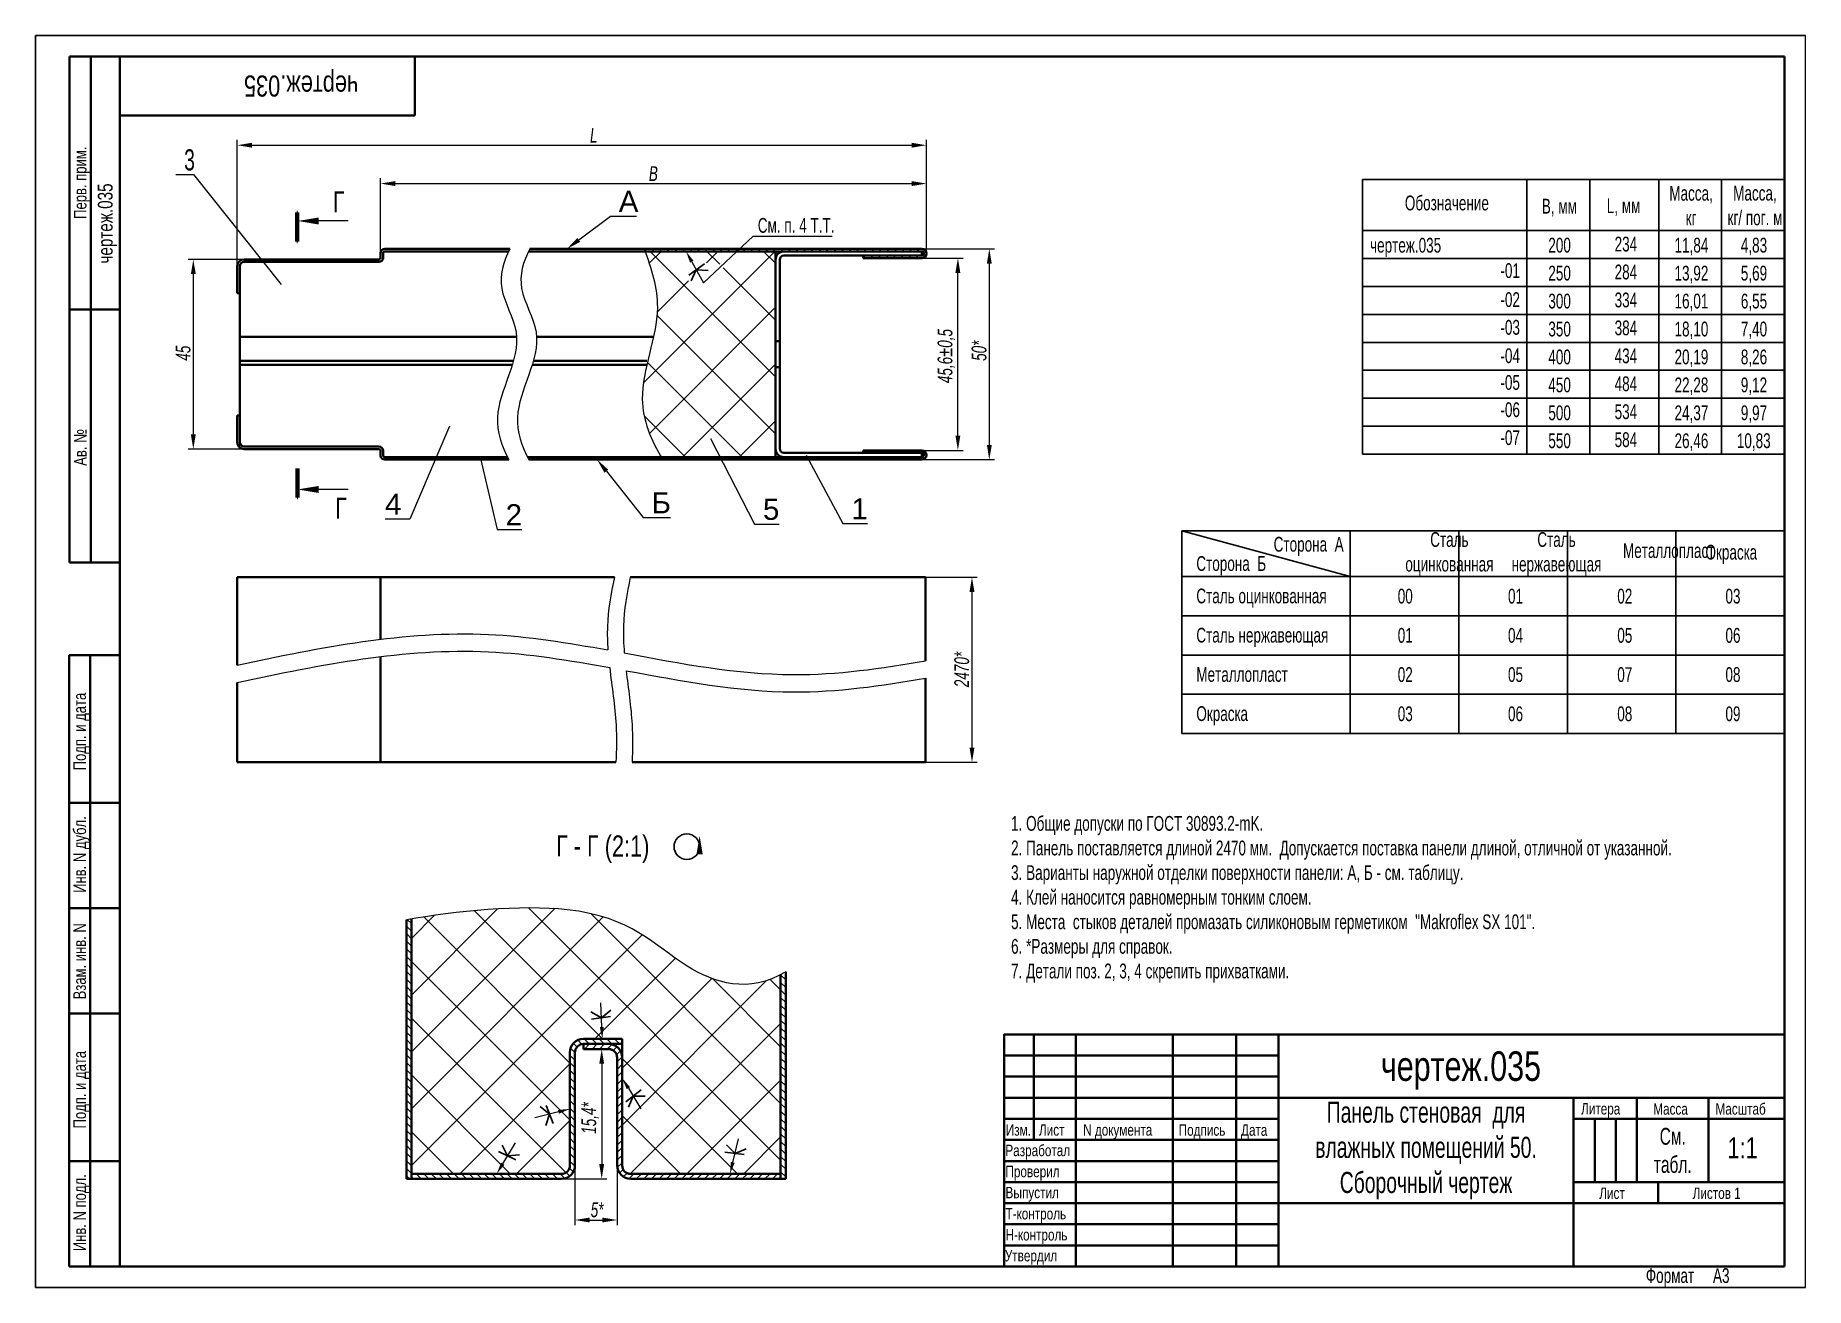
# Model space of a CAD drawing. Header units: millimetres. Extents: x 6259 to 6679, y -9171 to -8874.
import ezdxf
from ezdxf import colors
from ezdxf.entities.mleader import LeaderData, LeaderLine
from ezdxf.math import Vec2, Vec3

# ---------------------------------------------------------------- set-up
doc = ezdxf.new("R2010")
doc.units = ezdxf.units.MM
for name, color, linetype, lineweight in [('Layer_02', 7, 'Continuous', 15), ('Layer_03', 251, 'Continuous', 40), ('Layer_05', 250, 'Continuous', 40), ('Layer_08', 6, 'Continuous', 13), ('Layer_09', 7, 'Continuous', 30), ('Layer_11', 1, 'Continuous', 9), ('Layer_12', 6, 'Continuous', 15)]:
    doc.layers.add(name, color=color, linetype=linetype, lineweight=lineweight)
doc.styles.get("Standard").update_dxf_attribs({"font": 'arial.ttf'})
doc.styles.add('Style_01', font='ARIALN.TTF', dxfattribs={"width": 0.8, "height": 3.5})
doc.styles.add('Style_03', font='ARIALNI.TTF', dxfattribs={"width": 0.8})
doc.dimstyles.new('DimStyle_01', dxfattribs={"dimscale": 0, "dimtxt": 3.5, "dimasz": 3.5, "dimexe": 1.25, "dimexo": 0.02, "dimtad": 1, "dimdec": 1, "dimtxsty": 'Style_03', "dimcen": 0, "dimazin": 3, "dimtfac": 1, "dimtdec": 1, "dimtmove": 0, "dimatfit": 3, "dimlwd": 18, "dimlwe": 18, "dimarcsym": 1})

msp = doc.modelspace()

# ---------------------------------------------------------------- texts
at = {"lineweight": 40, "style": 'Style_01', "width": 0.9}
for s, p in [('Г', (6329.68, -8916.31)), ('Г - Г (2:1)', (6382.64, -9069.09))]:
    msp.add_text(s, height=5, dxfattribs=at).set_placement(p)
at = {"color": 0, "lineweight": 25, "attachment_point": 1, "style": 'Style_01'}
for s, insert, char_height in [('3', (6294.37, -8901.36), 5), ('Обозначение', (6584, -8912.33), 3.5), ('чертеж.035 ', (6575.74, -8922.35), 3.5), ('200', (6618.04, -8922.34), 3.5), ('234', (6633.77, -8922.08), 3.5), ('11,84', (6647.98, -8922.34), 3.5), ('4,83', (6663.71, -8922.34), 3.5), ('-01', (6606.67, -8928.37), 3.5), ('250', (6618.04, -8928.97), 3.5), ('284', (6633.77, -8928.7), 3.5), ('13,92', (6647.98, -8928.97), 3.5), ('5,69', (6663.71, -8928.97), 3.5), ('-02', (6606.67, -8935.25), 3.5), ('300', (6618.04, -8935.6), 3.5), ('334', (6633.77, -8935.33), 3.5), ('16,01', (6647.98, -8935.6), 3.5), ('6,55', (6663.71, -8935.6), 3.5), ('-03', (6606.67, -8941.83), 3.5), ('350', (6618.04, -8942.23), 3.5), ('384', (6633.77, -8941.96), 3.5), ('18,10', (6647.98, -8942.23), 3.5), ('7,40', (6663.71, -8942.23), 3.5), ('-04', (6606.67, -8948.57), 3.5), ('400', (6618.04, -8948.85), 3.5), ('434', (6633.77, -8948.59), 3.5), ('20,19', (6647.98, -8948.85), 3.5), ('8,26', (6663.71, -8948.85), 3.5), ('-05', (6606.67, -8954.91), 3.5), ('450', (6618.04, -8955.48), 3.5), ('484', (6633.77, -8955.21), 3.5), ('22,28', (6647.98, -8955.48), 3.5), ('9,12', (6663.71, -8955.48), 3.5), ('-06', (6606.67, -8961.37), 3.5), ('500', (6618.04, -8962.11), 3.5), ('534', (6633.77, -8961.84), 3.5), ('24,37', (6647.98, -8962.11), 3.5), ('9,97', (6663.71, -8962.11), 3.5), ('-07', (6606.67, -8967.99), 3.5), ('550', (6618.04, -8968.73), 3.5), ('584', (6633.77, -8968.47), 3.5), ('26,46', (6647.98, -8968.73), 3.5), ('10,83', (6662.76, -8968.72), 3.5), ('\\pxqc;Сталь\\Pоцинкованная', (6584.11, -8992.15), 3.5), ('\\pxqc;Сталь\\Pнержавеющая', (6609.32, -8992.15), 3.5), ('Сторона  А', (6552.87, -8993.28), 3.5), ('\\pxqc;Металлопласт', (6635.75, -8994.78), 3.5), ('Окраска', (6655.32, -8995.16), 3.5), ('Сторона  Б', (6534.52, -8997.85), 3.5), ('Сталь оцинкованная', (6534.52, -9005.54), 3.5), ('00', (6582.31, -9005.59), 3.5), ('01', (6608.47, -9005.59), 3.5), ('02', (6634.4, -9005.59), 3.5), ('03', (6660.06, -9005.59), 3.5), ('Сталь нержавеющая', (6534.52, -9014.84), 3.5), ('01', (6582.31, -9014.89), 3.5), ('04', (6608.47, -9014.89), 3.5), ('05', (6634.4, -9014.89), 3.5), ('06', (6660.06, -9014.89), 3.5), ('Металлопласт', (6534.52, -9024.15), 3.5), ('02', (6582.31, -9024.19), 3.5), ('05', (6608.47, -9024.19), 3.5), ('07', (6634.4, -9024.19), 3.5), ('08', (6660.06, -9024.19), 3.5), ('Окраска', (6534.52, -9033.45), 3.5), ('03', (6582.31, -9033.49), 3.5), ('06', (6608.47, -9033.49), 3.5), ('08', (6634.4, -9033.49), 3.5), ('09', (6660.06, -9033.49), 3.5)]:
    msp.add_mtext(s, dxfattribs=dict(at, insert=insert, char_height=char_height))
at = {"color": 3, "lineweight": 40, "insert": (6430.47, -8917.65), "char_height": 3.5, "width": 20.613, "attachment_point": 1, "style": 'Style_01'}
msp.add_mtext('{\\C256;См. п. 4 Т.Т.}', dxfattribs=at)
at = {"layer": 'Layer_02', "color": 3, "linetype": 'Continuous', "style": 'Style_01', "width": 0.9}
msp.add_text('чертеж.035', height=5, rotation=180, dxfattribs=at).set_placement((6335.69, -8883.84))
at = {"layer": 'Layer_02', "linetype": 'Continuous', "lineweight": 25, "style": 'Style_01', "width": 0.9}
for s, p in [('Перв. прим.', (6271.2, -8917.86)), ('Ав. №', (6271.24, -8976.42)), ('Подп. и дата', (6271.07, -9048.66)), ('Инв. N дубл.', (6271.08, -9077.72)), ('Взам. инв. N', (6271.07, -9102.98)), ('Подп. и дата', (6271.08, -9133.6)), ('Инв. N подл.', (6271.08, -9162.71))]:
    msp.add_text(s, height=3, rotation=90, dxfattribs=at).set_placement(p)
at = {"layer": 'Layer_02', "color": 3, "linetype": 'Continuous', "lineweight": 25, "style": 'Style_01', "width": 0.9}
msp.add_text('чертеж.035', height=3.5, rotation=90, dxfattribs=at).set_placement((6277.39, -8928.44))
at = {"layer": 'Layer_02', "style": 'Style_01', "width": 0.9}
msp.add_text('Г', height=5, dxfattribs=at).set_placement((6330.24, -8988.98))
at = {"layer": 'Layer_02', "color": 3, "linetype": 'Continuous', "style": 'Style_01', "width": 0.9}
msp.add_text('чертеж.035', height=7, dxfattribs=at).set_placement((6578.32, -9122.31))
at = {"layer": 'Layer_02', "linetype": 'Continuous', "style": 'Style_01', "width": 0.9}
for s, height, p in [('Литера', 2.7, (6625.81, -9130.28)), ('Масса', 2.7, (6642.94, -9130.31)), ('Масштаб', 2.7, (6657.71, -9130.31)), ('Изм.', 2.7, (6489.31, -9135.31)), ('Лист', 2.7, (6497.19, -9135.3)), ('N документа', 2.7, (6507.68, -9135.3)), ('Подпись', 2.7, (6530.33, -9135.32)), ('Дата', 2.7, (6545.13, -9135.33)), ('Разработал', 2.7, (6489.22, -9140.16)), ('1:1', 5, (6660.54, -9140.7)), ('Проверил', 2.7, (6489.23, -9145.16)), ('Выпустил', 2.7, (6489.24, -9150.15)), ('Лист ', 2.7, (6630.13, -9150.3)), ('Листов 1', 2.7, (6652.29, -9150.3)), ('Т-контроль', 2.7, (6489.26, -9155.17)), ('Н-контроль', 2.7, (6489.26, -9160.17)), ('Утвердил', 2.7, (6489.09, -9165.12))]:
    msp.add_text(s, height=height, dxfattribs=at).set_placement(p)
at = {"layer": 'Layer_02', "char_height": 3.5, "attachment_point": 5, "style": 'Style_01'}
for s, insert, width in [('\\pxqc;Масса,\\Pкг', (6651.91, -8914.7), 8.7837), ('\\pxqc;Масса, кг/ пог. м', (6667.06, -8914.7), 13.236), ('В, мм', (6620.66, -8915.17), 9.6623), ('L, мм', (6635.89, -8915.07), 9.245)]:
    msp.add_mtext(s, dxfattribs=dict(at, insert=insert, width=width))
at = {"layer": 'Layer_02', "insert": (6490.57, -9099.05), "char_height": 3.5, "attachment_point": 7, "style": 'Style_01'}
msp.add_mtext_dynamic_manual_height_columns('1. Общие допуски по ГОСТ 30893.2-mK.\\P\\pxb0.25,ql;2. Панель поставляется длиной 2470 мм.  Допускается поставка панели длиной, отличной от указанной.\\P\\pq*;3. Варианты наружной отделки поверхности панели: А, Б - см. таблицу.\\P4. Клей наносится равномерным тонким слоем.\\P5. Места  стыков деталей промазать силиконовым герметиком  "Makroflex SX 101". \\P6. *Размеры для справок.\\P7. Детали поз. 2, 3, 4 скрепить прихватками.', width=162.2334, gutter_width=70, heights=[45.7], dxfattribs=at)
at = {"layer": 'Layer_02', "color": 3, "linetype": 'Continuous', "insert": (6589.02, -9138.82), "char_height": 5, "width": 53.7158, "attachment_point": 5, "style": 'Style_01'}
msp.add_mtext('\\pxqc;Панель стеновая  для влажных помещений 50.\\PСборочный чертеж', dxfattribs=at)
at = {"layer": 'Layer_03', "color": 0, "lineweight": 25, "insert": (6647.56, -9138.82), "char_height": 4, "width": 9.2443, "attachment_point": 5, "style": 'Style_01'}
msp.add_mtext('См. табл.', dxfattribs=at)
at = {"layer": 'Layer_05', "color": 3, "linetype": 'Continuous', "insert": (6641.18, -9166.74), "char_height": 3.5, "width": 32.9515, "attachment_point": 1, "style": 'Style_01'}
msp.add_mtext('Формат     А3', dxfattribs=at)

# ---------------------------------------------------------------- blocks, each defined once
blk = doc.blocks.new('*D17603')
at = {"color": 0, "lineweight": 18}
for p, q in [((6469.4, -8927.16), (6479.2, -8927.16)), ((6477.95, -8969.26), (6477.95, -8930.66)), ((6469.4, -8972.76), (6479.2, -8972.76))]:
    blk.add_line(p, q, dxfattribs=at)
for points in [[(6477.36, -8930.66), (6478.53, -8930.66), (6477.95, -8927.16)], [(6477.36, -8969.26), (6478.53, -8969.26), (6477.95, -8972.76)]]:
    blk.add_solid(points, dxfattribs=at)
at = {"layer": 'Defpoints', "color": 0, "lineweight": 18}
for p in [(6469.38, -8927.16), (6477.95, -8927.16), (6469.38, -8972.76)]:
    blk.add_point(p, dxfattribs=at)
at = {"color": 0, "lineweight": 18, "insert": (6475.21, -8950.4), "char_height": 3.5, "attachment_point": 5, "rotation": 90, "style": 'Style_03'}
blk.add_mtext('45,6±0,5', dxfattribs=at)
blk = doc.blocks.new('*D17604')
at = {"color": 0, "lineweight": 18}
for p, q in [((6469.4, -8924.96), (6486.65, -8924.96)), ((6485.4, -8928.46), (6485.4, -8971.46)), ((6469.4, -8974.96), (6486.65, -8974.96))]:
    blk.add_line(p, q, dxfattribs=at)
for points in [[(6484.82, -8928.46), (6485.99, -8928.46), (6485.4, -8924.96)], [(6484.82, -8971.46), (6485.99, -8971.46), (6485.4, -8974.96)]]:
    blk.add_solid(points, dxfattribs=at)
at = {"layer": 'Defpoints', "color": 0, "lineweight": 18}
for p in [(6469.38, -8924.96), (6469.38, -8974.96), (6485.4, -8974.96)]:
    blk.add_point(p, dxfattribs=at)
at = {"color": 0, "lineweight": 18, "insert": (6482.99, -8949.13), "char_height": 3.5, "attachment_point": 5, "rotation": 90, "style": 'Style_03'}
blk.add_mtext('50*', dxfattribs=at)
blk = doc.blocks.new('*D17605')
at = {"color": 0, "lineweight": 18}
for p, q in [((6308.56, -8927.46), (6295.29, -8927.46)), ((6296.54, -8930.96), (6296.54, -8968.96)), ((6308.56, -8972.46), (6295.29, -8972.46))]:
    blk.add_line(p, q, dxfattribs=at)
for points in [[(6295.96, -8930.96), (6297.13, -8930.96), (6296.54, -8927.46)], [(6295.96, -8968.96), (6297.13, -8968.96), (6296.54, -8972.46)]]:
    blk.add_solid(points, dxfattribs=at)
at = {"layer": 'Defpoints', "color": 0, "lineweight": 18}
for p in [(6308.58, -8927.46), (6296.54, -8972.46), (6308.58, -8972.46)]:
    blk.add_point(p, dxfattribs=at)
at = {"color": 0, "lineweight": 18, "insert": (6294.14, -8949.71), "char_height": 3.5, "attachment_point": 5, "rotation": 90, "style": 'Style_03'}
blk.add_mtext('45', dxfattribs=at)
blk = doc.blocks.new('_None')
blk = doc.blocks.new('*D17606')
at = {"color": 0, "lineweight": 18}
for p, q in [((6306.98, -8928.86), (6306.98, -8899.13)), ((6470.48, -8926.02), (6470.48, -8899.13)), ((6310.48, -8900.38), (6466.98, -8900.38))]:
    blk.add_line(p, q, dxfattribs=at)
for points in [[(6310.48, -8899.8), (6310.48, -8900.96), (6306.98, -8900.38)], [(6466.98, -8899.8), (6466.98, -8900.96), (6470.48, -8900.38)]]:
    blk.add_solid(points, dxfattribs=at)
at = {"layer": 'Defpoints', "color": 0, "lineweight": 18}
for p in [(6470.48, -8900.38), (6306.98, -8928.88), (6470.48, -8926.04)]:
    blk.add_point(p, dxfattribs=at)
at = {"color": 0, "lineweight": 18, "insert": (6391.56, -8898.01), "char_height": 3.5, "attachment_point": 5, "style": 'Style_03'}
blk.add_mtext('L', dxfattribs=at)
blk = doc.blocks.new('*D17607')
at = {"color": 0, "lineweight": 18}
for p, q in [((6340.98, -8925.94), (6340.98, -8908.23)), ((6344.48, -8909.48), (6466.98, -8909.48)), ((6470.48, -8926.04), (6470.48, -8908.23))]:
    blk.add_line(p, q, dxfattribs=at)
for points in [[(6344.48, -8908.9), (6344.48, -8910.07), (6340.98, -8909.48)], [(6466.98, -8908.9), (6466.98, -8910.07), (6470.48, -8909.48)]]:
    blk.add_solid(points, dxfattribs=at)
at = {"layer": 'Defpoints', "color": 0, "lineweight": 18}
for p in [(6470.48, -8909.48), (6340.98, -8925.96), (6470.48, -8926.06)]:
    blk.add_point(p, dxfattribs=at)
at = {"color": 0, "lineweight": 18, "insert": (6405.7, -8907.11), "char_height": 3.5, "attachment_point": 5, "style": 'Style_03'}
blk.add_mtext('В', dxfattribs=at)
blk = doc.blocks.new('*D17608')
at = {"color": 0, "lineweight": 18}
for p, q in [((6470.3, -9002.84), (6482.54, -9002.84)), ((6481.29, -9006.34), (6481.29, -9043.25)), ((6470.3, -9046.75), (6482.54, -9046.75))]:
    blk.add_line(p, q, dxfattribs=at)
for points in [[(6480.71, -9006.34), (6481.88, -9006.34), (6481.29, -9002.84)], [(6480.71, -9043.25), (6481.88, -9043.25), (6481.29, -9046.75)]]:
    blk.add_solid(points, dxfattribs=at)
at = {"layer": 'Defpoints', "color": 0, "lineweight": 18}
for p in [(6470.28, -9002.84), (6470.28, -9046.75), (6481.29, -9046.75)]:
    blk.add_point(p, dxfattribs=at)
at = {"color": 0, "lineweight": 18, "insert": (6478.88, -9024.74), "char_height": 3.5, "attachment_point": 5, "rotation": 90, "style": 'Style_03'}
blk.add_mtext('2470*', dxfattribs=at)
blk = doc.blocks.new('*D17609')
at = {"color": 0, "lineweight": 18}
for p, q in [((6387.1, -9142.38), (6387.1, -9156.56)), ((6397.1, -9142.38), (6397.1, -9156.56)), ((6390.6, -9155.31), (6393.6, -9155.31))]:
    blk.add_line(p, q, dxfattribs=at)
for points in [[(6390.6, -9154.73), (6390.6, -9155.89), (6387.1, -9155.31)], [(6393.6, -9154.73), (6393.6, -9155.89), (6397.1, -9155.31)]]:
    blk.add_solid(points, dxfattribs=at)
at = {"layer": 'Defpoints', "color": 0, "lineweight": 18}
for p in [(6387.1, -9142.36), (6397.1, -9142.36), (6397.1, -9155.31)]:
    blk.add_point(p, dxfattribs=at)
at = {"color": 0, "lineweight": 18, "insert": (6392.34, -9152.9), "char_height": 3.5, "attachment_point": 5, "style": 'Style_03'}
blk.add_mtext('5*', dxfattribs=at)
blk = doc.blocks.new('*D17612')
at = {"color": 0, "lineweight": 18}
for p, q in [((6392.12, -9114.76), (6394.69, -9114.76)), ((6393.44, -9118.26), (6393.44, -9142.06)), ((6383.92, -9145.56), (6394.69, -9145.56))]:
    blk.add_line(p, q, dxfattribs=at)
for points in [[(6392.86, -9118.26), (6394.02, -9118.26), (6393.44, -9114.76)], [(6392.86, -9142.06), (6394.02, -9142.06), (6393.44, -9145.56)]]:
    blk.add_solid(points, dxfattribs=at)
at = {"layer": 'Defpoints', "color": 0, "lineweight": 18}
for p in [(6392.1, -9114.76), (6383.9, -9145.56), (6393.44, -9145.56)]:
    blk.add_point(p, dxfattribs=at)
at = {"color": 0, "lineweight": 18, "insert": (6390.7, -9131.13), "char_height": 3.5, "attachment_point": 5, "rotation": 90, "style": 'Style_03'}
blk.add_mtext('15,4*', dxfattribs=at)
blk = doc.blocks.new('A$C6B053596')
at = {"color": 0, "lineweight": 30}
for p, q in [((4.49, -2.79), (0.87, -5.61)), ((2.59, -4.27), (1.5, -6.91)), ((2.59, -4.27), (5.45, -4.27))]:
    blk.add_line(p, q, dxfattribs=at)
at = {"color": 0, "linetype": 'ByBlock', "lineweight": 20}
blk.add_lwpolyline([(1.46, -2.39), (4.46, -7.31)], dxfattribs=at)
at = {"color": 0, "lineweight": 25}
blk.add_solid([(1.06, -2.63), (0, 0), (1.86, -2.15)], dxfattribs=at)

# ---------------------------------------------------------------- dimensions: what is measured, and where the dimension line sits
at = {"lineweight": 18}
for base, p1, p2, text, override, picture, middle in [((6470.48, -8900.38), (6306.98, -8928.88), (6470.48, -8926.04), 'L', {"dimscale": 1, "dimtix": 0, "dimtofl": 0, "dimtmove": 0, "dimatfit": 3}, '*D17606', (6391.56, -8900.38)), ((6470.48, -8909.48), (6340.98, -8925.96), (6470.48, -8926.06), 'В', {"dimscale": 1, "dimtix": 0, "dimtofl": 0, "dimtmove": 0, "dimatfit": 3}, '*D17607', (6405.7, -8909.48)), ((6397.1, -9155.31), (6387.1, -9142.36), (6397.1, -9142.36), '<>*', {"dimscale": 1, "dimlfac": 0.5, "dimtix": 0, "dimtofl": 0, "dimtmove": 0, "dimatfit": 3}, '*D17609', (6392.34, -9155.31))]:
    dim = msp.add_linear_dim(base=base, p1=p1, p2=p2, text=text, dimstyle='DimStyle_01', override=override, dxfattribs=at)
    dim.commit()
    dim.dimension.update_dxf_attribs({"geometry": picture, "text_midpoint": middle, "dimtype": 128})
for base, p1, p2, text, override, picture, middle in [((6485.4, -8974.96), (6469.38, -8924.96), (6469.38, -8974.96), '<>*', {"dimscale": 1, "dimtix": 0, "dimtofl": 0, "dimtmove": 0, "dimatfit": 3}, '*D17604', (6485.4, -8949.13)), ((6481.29, -9046.75), (6470.28, -9002.84), (6470.28, -9046.75), '2470*', {"dimscale": 1, "dimtix": 0, "dimtofl": 0, "dimtmove": 0, "dimatfit": 3}, '*D17608', (6481.29, -9024.74)), ((6393.44, -9145.56), (6392.1, -9114.76), (6383.9, -9145.56), '<>*', {"dimscale": 1, "dimlfac": 0.5, "dimtix": 0, "dimtofl": 0, "dimtmove": 0, "dimatfit": 3}, '*D17612', (6393.44, -9131.13))]:
    dim = msp.add_linear_dim(base=base, p1=p1, p2=p2, angle=90, text=text, dimstyle='DimStyle_01', override=override, dxfattribs=at)
    dim.commit()
    dim.dimension.update_dxf_attribs({"geometry": picture, "text_midpoint": middle, "dimtype": 128})
for base, p1, p2, override, picture, middle in [((6296.54, -8972.46), (6308.58, -8927.46), (6308.58, -8972.46), {"dimscale": 1, "dimtix": 0, "dimtofl": 0, "dimtmove": 0, "dimatfit": 3}, '*D17605', (6296.54, -8949.71)), ((6477.95, -8927.16), (6469.38, -8972.76), (6469.38, -8927.16), {"dimscale": 1, "dimtol": 1, "dimtp": 0.5, "dimtm": 0.5, "dimtix": 0, "dimtofl": 0, "dimtmove": 0, "dimatfit": 3}, '*D17603', (6477.95, -8950.4))]:
    dim = msp.add_linear_dim(base=base, p1=p1, p2=p2, angle=90, dimstyle='DimStyle_01', override=override, dxfattribs=at)
    dim.commit()
    dim.dimension.update_dxf_attribs({"geometry": picture, "text_midpoint": middle, "dimtype": 128})

# ---------------------------------------------------------------- hatches: boundary and pattern name
at = {"lineweight": 18}
h = msp.add_hatch(dxfattribs=at)
h.set_pattern_fill('ANSI31', color=256, scale=0.4, angle=90)
h.set_pattern_definition([(135, (547.7124, -261.9013), (-0.89802561, -0.89802561), [])])
edge = h.paths.add_edge_path()
edge.add_line((6421.52, -8974.36), (6407.57, -8974.36))
edge.add_spline(control_points=[(6407.57, -8974.36), (6407.69, -8974.56), (6407.81, -8974.76), (6407.93, -8974.96)], knot_values=[54.354201, 54.354201, 54.354201, 54.354201, 55.031453, 55.031453, 55.031453, 55.031453], degree=3, periodic=0)
edge.add_line((6407.93, -8974.96), (6421.83, -8974.96))
edge.add_line((6421.83, -8974.96), (6421.52, -8974.36))
h.paths.add_polyline_path([(6442.25, -8974.36), (6436.68, -8974.36), (6421.52, -8974.36), (6421.83, -8974.96), (6442.57, -8974.96)])
h.paths.add_polyline_path([(6469.38, -8972.76), (6455.48, -8972.76), (6455.48, -8973.36), (6469.38, -8973.36, -1), (6469.38, -8974.36), (6442.25, -8974.36), (6442.57, -8974.96), (6469.38, -8974.96, 1)])
edge = h.paths.add_edge_path()
edge.add_line((6426.19, -8924.96), (6403.5, -8924.96))
edge.add_spline(control_points=[(6403.5, -8924.96), (6403.58, -8925.16), (6403.65, -8925.36), (6403.73, -8925.56)], knot_values=[2.986282, 2.986282, 2.986282, 2.986282, 3.609951, 3.609951, 3.609951, 3.609951], degree=3, periodic=0)
edge.add_line((6403.73, -8925.56), (6425.56, -8925.56))
edge.add_line((6425.56, -8925.56), (6426.19, -8924.96))
h.paths.add_polyline_path([(6469.38, -8924.96), (6426.19, -8924.96), (6425.56, -8925.56), (6469.38, -8925.56, -1), (6469.38, -8926.56), (6455.48, -8926.56), (6455.48, -8927.16), (6469.38, -8927.16, 1)])
at = {"lineweight": 25}
h = msp.add_hatch(dxfattribs=at)
h.set_pattern_fill('ANSI37', color=256, scale=3)
h.set_pattern_definition([(45, (-295.335, -268.135), (-6.735192, 6.735192), []), (135, (-295.335, -268.135), (-6.735192, -6.735192), [])])
edge = h.paths.add_edge_path()
edge.add_line((6348.3, -9144.36), (6383.9, -9144.36))
edge.add_arc((6383.9, -9142.36), 2, 270, 360)
edge.add_line((6385.9, -9142.36), (6385.9, -9115.56))
edge.add_arc((6389.1, -9115.56), 3.2, 90, 180, ccw=False)
edge.add_line((6389.1, -9112.36), (6398.3, -9112.36))
edge.add_line((6398.3, -9112.36), (6398.3, -9142.36))
edge.add_arc((6400.3, -9142.36), 2, 180, 270)
edge.add_line((6400.3, -9144.36), (6435.9, -9144.36))
edge.add_line((6435.9, -9144.36), (6435.9, -9097.12))
edge.add_spline(control_points=[(6435.9, -9097.12), (6427.53, -9101.52), (6410.29, -9095.71), (6396.72, -9078.67), (6359.72, -9081.87), (6348.3, -9083.92)], knot_values=[13.174271, 13.174271, 13.174271, 13.174271, 26.701067, 43.65577, 55.323105, 55.323105, 55.323105, 55.323105], degree=3, periodic=0)
edge.add_line((6348.3, -9083.92), (6348.3, -9144.36))
at = {"lineweight": 18}
h = msp.add_hatch(dxfattribs=at)
h.set_pattern_fill('ANSI31', color=256, scale=0.4, angle=90)
h.set_pattern_definition([(135, (-295.335, -268.135), (-0.89802561, -0.89802561), [])])
edge = h.paths.add_edge_path()
edge.add_spline(control_points=[(6348.3, -9083.92), (6347.9, -9083.99), (6347.5, -9084.07), (6347.1, -9084.14)], knot_values=[55.323105, 55.323105, 55.323105, 55.323105, 55.736822, 55.736822, 55.736822, 55.736822], degree=3, periodic=0)
edge.add_line((6347.1, -9084.14), (6347.1, -9145.56))
edge.add_line((6347.1, -9145.56), (6348.3, -9145.56))
edge.add_line((6348.3, -9145.56), (6348.3, -9083.92))
edge = h.paths.add_edge_path()
edge.add_spline(control_points=[(6437.1, -9096.44), (6436.7, -9096.68), (6436.3, -9096.91), (6435.9, -9097.12)], knot_values=[12.530554, 12.530554, 12.530554, 12.530554, 13.174271, 13.174271, 13.174271, 13.174271], degree=3, periodic=0)
edge.add_line((6435.9, -9097.14), (6435.9, -9145.56))
edge.add_line((6435.9, -9145.56), (6437.1, -9145.56))
edge.add_line((6437.1, -9145.56), (6437.1, -9096.44))
h = msp.add_hatch(dxfattribs=at)
h.set_pattern_fill('ANSI31', color=256, scale=0.4, angle=90)
h.set_pattern_definition([(135, (-13854.5857, -21447.083), (-0.89802561, -0.89802561), [])])
h.paths.add_polyline_path([(6387.1, -9115.56, -0.414214), (6389.1, -9113.56), (6398.3, -9113.56), (6398.3, -9112.36), (6389.1, -9112.36, 0.414214), (6385.9, -9115.56), (6385.9, -9142.36, -0.414214), (6383.9, -9144.36), (6348.3, -9144.36), (6348.3, -9145.56), (6383.9, -9145.56, 0.414214), (6387.1, -9142.36)])
h = msp.add_hatch(dxfattribs=at)
h.set_pattern_fill('ANSI31', color=256, scale=0.4, angle=180)
h.set_pattern_definition([(225, (-13854.5857, -21447.083), (0.89802561, -0.89802561), [])])
h.paths.add_polyline_path([(6398.3, -9116.76, 0.414214), (6395.1, -9113.56), (6389.1, -9113.56), (6389.1, -9114.76), (6395.1, -9114.76, -0.414214), (6397.1, -9116.76), (6397.1, -9142.36, 0.414214), (6400.3, -9145.56), (6435.9, -9145.56), (6435.9, -9144.36), (6400.3, -9144.36, -0.414214), (6398.3, -9142.36)])

# ---------------------------------------------------------------- linework, layer by layer
at = {"color": 0, "lineweight": 25}
msp.add_line((6296.55, -8907.36), (6317.39, -8933.42), dxfattribs=at)
at = {"color": 2, "lineweight": 60}
for p, q in [((6321.1, -8923.18), (6321.1, -8916.32)), ((6321.25, -8916.32), (6321.1, -8916.32)), ((6321.25, -8916.32), (6321.25, -8923.18)), ((6321.25, -8923.18), (6321.1, -8923.18)), ((6321.17, -8983.93), (6321.17, -8977.07)), ((6321.32, -8977.07), (6321.32, -8983.93)), ((6321.32, -8983.93), (6321.17, -8983.93))]:
    msp.add_line(p, q, dxfattribs=at)
at = {"color": 3, "lineweight": 40}
for p, q in [((6341.98, -8924.96), (6371.67, -8924.96)), ((6376.4, -8924.96), (6469.38, -8924.96)), ((6306.98, -8935.46), (6306.98, -8929.06)), ((6307.58, -8929.06), (6307.58, -8945.86)), ((6307.58, -8935.46), (6307.58, -8929.06)), ((6340.58, -8927.46), (6308.58, -8927.46)), ((6308.58, -8928.06), (6340.58, -8928.06)), ((6340.98, -8927.06), (6340.98, -8925.96)), ((6341.58, -8927.06), (6341.58, -8925.96)), ((6341.98, -8925.56), (6371.37, -8925.56)), ((6341.98, -8925.56), (6371.37, -8925.56)), ((6376.09, -8925.56), (6434.68, -8925.56)), ((6376.09, -8925.56), (6469.38, -8925.56)), ((6434.68, -8945.86), (6434.68, -8925.56)), ((6434.68, -8927.16), (6434.68, -8946.86)), ((6434.68, -8927.56), (6434.68, -8946.86)), ((6435.68, -8927.56), (6435.68, -8946.86)), ((6436.28, -8925.56), (6469.38, -8925.56)), ((6436.68, -8925.56), (6469.38, -8925.56)), ((6436.68, -8926.56), (6469.38, -8926.56)), ((6455.48, -8926.56), (6455.48, -8927.16)), ((6455.48, -8926.56), (6469.38, -8926.56)), ((6455.48, -8927.16), (6469.38, -8927.16)), ((6469.38, -8925.56), (6469.38, -8926.56)), ((6306.98, -8935.46), (6307.58, -8935.46)), ((6307.58, -8947.46), (6307.58, -8945.86)), ((6373.24, -8945.86), (6307.58, -8945.86)), ((6405.72, -8945.86), (6377.97, -8945.86)), ((6307.58, -8947.46), (6307.58, -8948.46)), ((6307.58, -8951.46), (6307.58, -8948.46)), ((6434.68, -8946.86), (6434.68, -8947.46)), ((6434.68, -8946.86), (6434.68, -8947.46)), ((6434.68, -8946.86), (6435.68, -8946.86)), ((6434.68, -8952.26), (6434.68, -8947.46)), ((6434.68, -8952.26), (6434.68, -8947.46)), ((6435.68, -8953.06), (6435.68, -8946.86)), ((6307.58, -8951.46), (6307.58, -8952.46)), ((6307.58, -8951.56), (6372.48, -8951.56)), ((6307.58, -8954.06), (6307.58, -8952.46)), ((6307.58, -8952.46), (6372.22, -8952.46)), ((6307.58, -8970.86), (6307.58, -8954.06)), ((6376.95, -8952.46), (6404.15, -8952.46)), ((6377.21, -8951.56), (6404.15, -8951.56)), ((6434.68, -8952.46), (6434.68, -8952.26)), ((6434.68, -8952.46), (6434.68, -8952.26)), ((6434.68, -8952.46), (6434.68, -8953.06)), ((6434.68, -8952.46), (6434.68, -8953.06)), ((6434.68, -8953.06), (6434.68, -8972.76)), ((6435.68, -8953.06), (6434.68, -8953.06)), ((6434.68, -8953.06), (6434.68, -8972.36)), ((6434.68, -8954.06), (6434.68, -8974.36)), ((6434.68, -8954.06), (6434.68, -8974.36)), ((6435.68, -8953.06), (6435.68, -8972.36)), ((6306.98, -8970.86), (6306.98, -8964.46)), ((6306.98, -8964.46), (6307.58, -8964.46)), ((6307.58, -8970.86), (6307.58, -8964.46)), ((6340.58, -8971.86), (6308.58, -8971.86)), ((6308.58, -8972.46), (6340.58, -8972.46)), ((6340.98, -8973.96), (6340.98, -8972.86)), ((6341.58, -8973.96), (6341.58, -8972.86)), ((6371.11, -8974.36), (6341.98, -8974.36)), ((6341.98, -8974.36), (6371.11, -8974.36)), ((6341.98, -8974.96), (6371.42, -8974.96)), ((6434.68, -8974.36), (6375.83, -8974.36)), ((6375.83, -8974.36), (6469.38, -8974.36)), ((6376.14, -8974.96), (6469.38, -8974.96)), ((6469.38, -8974.36), (6436.28, -8974.36)), ((6469.38, -8973.36), (6436.68, -8973.36)), ((6469.38, -8974.36), (6436.68, -8974.36)), ((6455.48, -8973.36), (6455.48, -8972.76)), ((6469.38, -8972.76), (6455.48, -8972.76)), ((6469.38, -8973.36), (6455.48, -8973.36)), ((6469.38, -8974.36), (6469.38, -8973.36)), ((6391.38, -9002.84), (6306.98, -9002.84)), ((6306.98, -9002.84), (6306.98, -9023.69)), ((6306.98, -9002.84), (6306.98, -9023.69)), ((6396.45, -9002.84), (6340.98, -9002.84)), ((6340.98, -9002.84), (6340.98, -9017.57)), ((6340.98, -9002.84), (6340.98, -9017.57)), ((6470.28, -9002.84), (6400.23, -9002.84)), ((6470.28, -9002.84), (6470.28, -9022.69)), ((6470.28, -9002.84), (6470.28, -9022.69)), ((6340.98, -9021.68), (6340.98, -9046.75)), ((6306.98, -9027.8), (6306.98, -9046.75)), ((6470.28, -9026.8), (6470.28, -9046.75)), ((6306.98, -9046.75), (6392.64, -9046.75)), ((6340.98, -9046.75), (6396.83, -9046.75)), ((6400.63, -9046.75), (6470.28, -9046.75)), ((6347.1, -9145.56), (6347.1, -9084.14)), ((6348.3, -9144.36), (6348.3, -9083.92)), ((6348.3, -9145.56), (6348.3, -9083.92)), ((6435.9, -9097.12), (6435.9, -9144.36)), ((6435.9, -9097.12), (6435.9, -9145.56)), ((6437.1, -9096.44), (6437.1, -9145.56)), ((6398.3, -9112.36), (6389.1, -9112.36)), ((6395.1, -9113.56), (6389.1, -9113.56)), ((6389.1, -9113.56), (6389.1, -9114.76)), ((6398.3, -9113.56), (6389.1, -9113.56)), ((6398.3, -9113.56), (6398.3, -9112.36)), ((6398.3, -9112.36), (6398.3, -9142.36)), ((6385.9, -9142.36), (6385.9, -9115.56)), ((6387.1, -9142.36), (6387.1, -9115.56)), ((6395.1, -9114.76), (6389.1, -9114.76)), ((6397.1, -9142.36), (6397.1, -9116.76)), ((6398.3, -9142.36), (6398.3, -9116.76)), ((6347.1, -9145.56), (6348.3, -9145.56)), ((6348.3, -9144.36), (6348.3, -9145.56)), ((6348.3, -9144.36), (6383.9, -9144.36)), ((6348.3, -9145.56), (6383.9, -9145.56)), ((6435.9, -9144.36), (6400.3, -9144.36)), ((6435.9, -9145.56), (6400.3, -9145.56)), ((6435.9, -9145.56), (6435.9, -9144.36)), ((6435.9, -9145.56), (6437.1, -9145.56))]:
    msp.add_line(p, q, dxfattribs=at)
at = {"color": 0, "linetype": 'ByBlock', "lineweight": 20}
for p, q in [((6417.62, -8933.06), (6429.41, -8921.92)), ((6429.41, -8921.92), (6448.14, -8921.92))]:
    msp.add_line(p, q, dxfattribs=at)
at = {"lineweight": 25}
for p, q in [((6403.33, -8956.72), (6434.48, -8925.56)), ((6404.72, -8928.38), (6407.54, -8925.56)), ((6434.68, -8955.33), (6404.9, -8925.56)), ((6418.28, -8928.29), (6421.01, -8925.56)), ((6421.43, -8928.62), (6418.37, -8925.56)), ((6434.68, -8928.39), (6431.84, -8925.56)), ((6406.6, -8939.97), (6414.02, -8932.55)), ((6434.68, -8941.86), (6422.29, -8929.48)), ((6404.78, -8968.73), (6434.68, -8938.83)), ((6434.68, -8968.8), (6406.55, -8940.68)), ((6426.76, -8974.36), (6404.28, -8951.88)), ((6412.62, -8974.36), (6434.68, -8952.3)), ((6413.29, -8974.36), (6403.52, -8964.59)), ((6426.09, -8974.36), (6434.68, -8965.77))]:
    msp.add_line(p, q, dxfattribs=at)
at = {"color": 0, "lineweight": 30}
for p, q in [((6417.83, -8928.54), (6414.1, -8931.21)), ((6415.87, -8929.94), (6414.68, -8932.54)), ((6415.87, -8929.94), (6418.73, -8930.06))]:
    msp.add_line(p, q, dxfattribs=at)
at = {"color": 0, "linetype": 'ByBlock', "lineweight": 20}
for points in [[(6292.37, -8907.36), (6296.55, -8907.36)], [(6414.82, -8928.02), (6417.62, -8933.06)]]:
    msp.add_lwpolyline(points, dxfattribs=at)
at = {"color": 3, "lineweight": 40}
for centre, radius, start, end in [((6341.98, -8925.96), 1, 90, 180), ((6469.38, -8926.06), 1.1, 270, 90), ((6308.58, -8929.06), 1.6, 90, 180), ((6308.58, -8929.06), 1, 90, 180), ((6340.58, -8927.06), 1, 270, 0), ((6340.58, -8927.06), 0.4, 270, 0), ((6341.98, -8925.96), 0.4, 90, 180), ((6436.68, -8927.56), 2, 90, 180), ((6436.68, -8927.56), 1, 90, 180), ((6469.38, -8926.06), 0.5, 270, 90), ((6308.58, -8970.86), 1.6, 180, 270), ((6308.58, -8970.86), 1, 180, 270), ((6340.58, -8972.86), 1, 0, 90), ((6340.58, -8972.86), 0.4, 0, 90), ((6341.98, -8973.96), 1, 180, 270), ((6341.98, -8973.96), 0.4, 180, 270), ((6436.68, -8972.36), 2, 180, 270), ((6436.68, -8972.36), 1, 180, 270), ((6469.38, -8973.86), 1.1, 270, 90), ((6469.38, -8973.86), 0.5, 270, 90), ((6389.1, -9115.56), 3.2, 90, 180), ((6389.1, -9115.56), 2, 90, 180), ((6395.1, -9116.76), 3.2, 0, 90), ((6395.1, -9116.76), 2, 0, 90), ((6383.9, -9142.36), 3.2, 270, 0), ((6383.9, -9142.36), 2, 270, 0), ((6400.3, -9142.36), 3.2, 180, 270), ((6400.3, -9142.36), 2, 180, 270)]:
    msp.add_arc(centre, radius, start, end, dxfattribs=at)
at = {"color": 0, "lineweight": 25}
msp.add_solid([(6414.41, -8928.25), (6413.46, -8925.57), (6415.23, -8927.79)], dxfattribs=at)
at = {"layer": 'Layer_03', "linetype": 'Continuous'}
for p, q in [((6674.08, -8879.34), (6267.2, -8879.34)), ((6267.2, -8999.34), (6267.2, -8879.34)), ((6272.2, -8999.34), (6272.2, -8879.34)), ((6279.08, -8879.34), (6279.08, -9166.34)), ((6349.08, -8879.34), (6349.08, -8893.34)), ((6674.08, -9166.34), (6674.08, -8879.34)), ((6279.08, -8893.34), (6349.08, -8893.34)), ((6267.2, -8939.34), (6279.08, -8939.34)), ((6267.2, -8999.34), (6279.08, -8999.34)), ((6267.08, -9166.34), (6267.08, -9021.34)), ((6267.08, -9021.34), (6279.08, -9021.34)), ((6272.08, -9166.34), (6272.08, -9021.34)), ((6267.08, -9056.34), (6279.08, -9056.34)), ((6267.08, -9081.34), (6279.08, -9081.34)), ((6267.08, -9106.34), (6279.08, -9106.34)), ((6488.95, -9116.3), (6554, -9116.3)), ((6488.95, -9121.31), (6554, -9121.31)), ((6488.95, -9126.31), (6554, -9126.31)), ((6629.05, -9131.31), (6629.05, -9146.32)), ((6634.05, -9131.31), (6634.05, -9146.32)), ((6267.08, -9141.34), (6279.08, -9141.34)), ((6488.95, -9141.32), (6554, -9141.32)), ((6488.95, -9146.32), (6554, -9146.32)), ((6488.95, -9151.33), (6554, -9151.33)), ((6488.95, -9156.33), (6554, -9156.33)), ((6488.95, -9161.33), (6554, -9161.33)), ((6267.08, -9166.34), (6279.08, -9166.34)), ((6279.08, -9166.34), (6674.08, -9166.34))]:
    msp.add_line(p, q, dxfattribs=at)
for points in [[(6674.08, -9111.3), (6488.95, -9111.3), (6488.95, -9166.34)], [(6495.96, -9111.3), (6495.96, -9136.32)], [(6505.97, -9111.3), (6505.97, -9166.34)], [(6528.98, -9111.3), (6528.98, -9166.34)], [(6543.99, -9111.3), (6543.99, -9166.34)], [(6554, -9111.3), (6554, -9166.34)], [(6674.08, -9126.31), (6554, -9126.31)], [(6624.04, -9126.31), (6624.04, -9166.34)], [(6639.05, -9126.31), (6639.05, -9146.32)], [(6656.07, -9126.31), (6656.07, -9146.32)], [(6488.95, -9131.31), (6554, -9131.31)], [(6624.04, -9131.31), (6674.08, -9131.31)], [(6488.95, -9136.32), (6554, -9136.32)], [(6624.04, -9146.32), (6674.08, -9146.32)], [(6644.06, -9146.32), (6644.06, -9151.33)], [(6554, -9151.33), (6674.08, -9151.33)]]:
    msp.add_lwpolyline(points, dxfattribs=at)
at = {"layer": 'Layer_03', "color": 0, "lineweight": 25}
msp.add_lwpolyline([(6656.07, -9126.31), (6656.07, -9146.32)], dxfattribs=at)
at = {"layer": 'Layer_08'}
for p, q in [((6259.08, -8874.34), (6679.08, -8874.34)), ((6259.08, -9171.34), (6259.08, -8874.34)), ((6679.08, -8874.34), (6259.08, -8874.34)), ((6259.08, -8874.34), (6259.08, -9171.34)), ((6679.08, -9171.34), (6679.08, -8874.34)), ((6259.08, -9171.34), (6679.08, -9171.34)), ((6679.08, -9171.34), (6259.08, -9171.34)), ((6259.08, -9171.34), (6679.08, -9171.34))]:
    msp.add_line(p, q, dxfattribs=at)
at = {"layer": 'Layer_08', "color": 2, "lineweight": 30}
msp.add_circle((6413.64, -9066.75), 3.03, dxfattribs=at)
msp.add_solid([(6415.94, -9068.54), (6417.4, -9068.54), (6416.67, -9064.17)], dxfattribs=at)
at = {"layer": 'Layer_09', "color": 0}
for p, q in [((6644.22, -8908.55), (6573.92, -8908.55)), ((6573.92, -8908.55), (6573.92, -8973.65)), ((6573.92, -8908.55), (6581.92, -8908.55)), ((6612.94, -8908.55), (6612.94, -8973.65)), ((6627.87, -8908.55), (6627.87, -8973.65)), ((6644.22, -8908.55), (6644.22, -8973.65)), ((6674.08, -8908.55), (6644.22, -8908.55)), ((6644.22, -8908.55), (6644.22, -8973.65)), ((6659.15, -8908.55), (6659.15, -8973.65)), ((6674.08, -8908.55), (6674.08, -8973.65)), ((6644.22, -8920.64), (6573.92, -8920.64)), ((6674.08, -8920.64), (6644.22, -8920.64)), ((6644.22, -8927.27), (6573.92, -8927.27)), ((6674.08, -8927.27), (6644.22, -8927.27)), ((6644.22, -8933.89), (6573.92, -8933.89)), ((6674.08, -8933.89), (6644.22, -8933.89)), ((6644.22, -8940.52), (6573.92, -8940.52)), ((6674.08, -8940.52), (6644.22, -8940.52)), ((6644.22, -8947.15), (6573.92, -8947.15)), ((6674.08, -8947.15), (6644.22, -8947.15)), ((6644.22, -8953.77), (6573.92, -8953.77)), ((6674.08, -8953.77), (6644.22, -8953.77)), ((6644.22, -8960.4), (6573.92, -8960.4)), ((6674.08, -8960.4), (6644.22, -8960.4)), ((6644.22, -8967.03), (6573.92, -8967.03)), ((6674.08, -8967.03), (6644.22, -8967.03)), ((6674.08, -8973.65), (6573.92, -8973.65)), ((6531.06, -8991.87), (6674.08, -8991.87)), ((6531.06, -9039.9), (6531.06, -8991.87)), ((6531.06, -8991.87), (6571.04, -9002.7)), ((6571.04, -9039.9), (6571.04, -8991.87)), ((6596.8, -9039.9), (6596.8, -8991.87)), ((6622.56, -9039.9), (6622.56, -8991.87)), ((6648.32, -9039.9), (6648.32, -8991.87)), ((6674.08, -9039.9), (6674.08, -8991.87)), ((6674.08, -9002.7), (6531.06, -9002.7)), ((6674.08, -9012), (6531.06, -9012)), ((6674.08, -9021.3), (6531.06, -9021.3)), ((6674.08, -9030.6), (6531.06, -9030.6)), ((6674.08, -9039.9), (6531.06, -9039.9))]:
    msp.add_line(p, q, dxfattribs=at)
at = {"layer": 'Layer_11', "ltscale": 0.04}
for p, q in [((6333.32, -8918.35), (6326.32, -8918.35)), ((6333.32, -8982.03), (6326.32, -8982.03))]:
    msp.add_line(p, q, dxfattribs=at)
for points in [[(6326.32, -8917.52), (6326.32, -8919.19), (6321.32, -8918.35)], [(6326.32, -8982.86), (6326.32, -8981.2), (6321.32, -8982.03)]]:
    msp.add_solid(points, dxfattribs=at)
at = {"layer": 'Layer_12', "color": 253}
for points, knots in [([(6371.67, -8924.96), (6370.05, -8928.05), (6368.21, -8934.52), (6376.87, -8947.74), (6366.33, -8962), (6369.68, -8971.69), (6371.42, -8974.96)], [10.292378, 10.292378, 10.292378, 10.292378, 20.485871, 31.406252, 52.12652, 62.887854, 62.887854, 62.887854, 62.887854]), ([(6376.4, -8924.96), (6374.78, -8928.05), (6372.93, -8934.52), (6381.6, -8947.74), (6371.06, -8962), (6374.41, -8971.69), (6376.14, -8974.96)], [10.292378, 10.292378, 10.292378, 10.292378, 20.485871, 31.406252, 52.12652, 62.887854, 62.887854, 62.887854, 62.887854]), ([(6403.5, -8924.96), (6405.23, -8929.56), (6408.93, -8941.25), (6400.36, -8958.95), (6405.13, -8970.32), (6407.93, -8974.96)], [2.986282, 2.986282, 2.986282, 2.986282, 17.336187, 39.322181, 55.031453, 55.031453, 55.031453, 55.031453]), ([(6396.45, -9002.84), (6395.61, -9006.74), (6394.61, -9012.48), (6394.79, -9018.26), (6394.93, -9020.11)], [4.785234, 4.785234, 4.785234, 4.785234, 16.650887, 22.247908, 22.247908, 22.247908, 22.247908]), ([(6400.23, -9002.84), (6399.4, -9006.7), (6398.37, -9012.67), (6398.62, -9018.69), (6398.79, -9020.82)], [4.923033, 4.923033, 4.923033, 4.923033, 16.650887, 23.099834, 23.099834, 23.099834, 23.099834]), ([(6306.98, -9023.69), (6326.84, -9019.46), (6356.17, -9013.62), (6385.47, -9018.39), (6394.93, -9020.11)], [3.465313, 3.465313, 3.465313, 3.465313, 63.520069, 92.143097, 92.143097, 92.143097, 92.143097]), ([(6306.98, -9027.8), (6326.84, -9023.58), (6356.31, -9017.7), (6385.74, -9022.55), (6395.33, -9024.3)], [3.465313, 3.465313, 3.465313, 3.465313, 63.520069, 92.546154, 92.546154, 92.546154, 92.546154]), ([(6398.79, -9020.82), (6412.15, -9023.3), (6435.96, -9027.89), (6459.81, -9024.5), (6470.28, -9022.69)], [96.046424, 96.046424, 96.046424, 96.046424, 136.468755, 168.095878, 168.095878, 168.095878, 168.095878]), ([(6395.33, -9024.3), (6395.85, -9028.83), (6397.06, -9036.31), (6396.96, -9043.81), (6396.83, -9046.75)], [26.452951, 26.452951, 26.452951, 26.452951, 40.091427, 48.938955, 48.938955, 48.938955, 48.938955]), ([(6399.23, -9025.02), (6412.44, -9027.47), (6436.1, -9031.98), (6459.81, -9028.61), (6470.28, -9026.8)], [96.485602, 96.485602, 96.485602, 96.485602, 136.468755, 168.095878, 168.095878, 168.095878, 168.095878]), ([(6399.23, -9025.02), (6399.74, -9029.26), (6400.87, -9036.51), (6400.76, -9043.76), (6400.63, -9046.75)], [27.311069, 27.311069, 27.311069, 27.311069, 40.091427, 49.074745, 49.074745, 49.074745, 49.074745]), ([(6437.1, -9096.44), (6428.26, -9101.76), (6410.5, -9095.97), (6396.59, -9078.5), (6358.64, -9081.97), (6347.1, -9084.14)], [12.530554, 12.530554, 12.530554, 12.530554, 26.701067, 43.65577, 55.736822, 55.736822, 55.736822, 55.736822])]:
    msp.add_open_spline(points, degree=3, knots=knots, dxfattribs=at)

# ---------------------------------------------------------------- block references
at = {"lineweight": 18}
for p, rotation in [((6393.57, -9112.33), 150.7901065111593), ((6385.9, -9128.96), 252.9683771055394), ((6368.52, -9144.36), 117.3959647186463), ((6423.88, -9144.36), 134.9999999999942)]:
    msp.add_blockref('A$C6B053596', p, dxfattribs=dict(at, rotation=rotation))
msp.add_blockref('A$C6B053596', (6398.3, -9121.65), dxfattribs=at)

msp.set_redraw_order([(e.dxf.handle, doc.entitydb.next_handle()) for e in msp.query("TEXT MTEXT ATTDEF DIMENSION ARC_DIMENSION")])  # texts and dimensions are drawn at this point

# ---------------------------------------------------------------- leaders
at = {"color": 0, "lineweight": 25}
ml = msp.add_multileader_mtext('Standard', dxfattribs=at)
ml.set_content('А')
ml.set_leader_properties(lineweight=20)
ml.build(insert=Vec2(0, 0))
ml.multileader.update_dxf_attribs({"has_dogleg": 0, "text_left_attachment_type": 6, "text_right_attachment_type": 6, "arrow_head_size": 3.5})
ctx = ml.context
ctx.base_point, ctx.char_height, ctx.arrow_head_size, ctx.plane_origin = Vec3(6395.49, -8917.19), 5, 3.5, Vec3(6386.24, -8924.97)
ctx.left_attachment, ctx.right_attachment = 6, 6
notes = []
notes.append((ctx, [(0, (1, 1, 0), (6387.49, -8917.19), (1, 0), 8, [(0, [(6385.2, -8924.96)], 0, [])])]))
ctx.mtext.insert, ctx.mtext.flow_direction = Vec3(6397.49, -8911.19), 5
ml = msp.add_multileader_mtext('Standard', dxfattribs=at)
ml.set_content('4')
ml.set_leader_properties(lineweight=20)
ml.set_arrow_properties(name='NONE')
ml.build(insert=Vec2(0, 0))
ml.multileader.update_dxf_attribs({"has_dogleg": 0, "text_left_attachment_type": 6, "text_right_attachment_type": 6, "arrow_head_size": 3.5})
ctx = ml.context
ctx.base_point, ctx.char_height, ctx.arrow_head_size, ctx.plane_origin = Vec3(6341.64, -8989.04), 5, 3.5, Vec3(6354.28, -8972.86)
ctx.left_attachment, ctx.right_attachment, ctx.text_align_type = 6, 6, 2
notes.append((ctx, [(0, (1, 1, 0), (6355.91, -8989.04), (-1, 0), 8, [(0, [(6357.3, -8967.05)], 0, [])])]))
ctx.mtext.insert, ctx.mtext.alignment, ctx.mtext.flow_direction = Vec3(6345.91, -8983.04), 3, 5
ml = msp.add_multileader_mtext('Standard', dxfattribs=at)
ml.set_content('5')
ml.set_leader_properties(lineweight=20)
ml.set_arrow_properties(name='NONE')
ml.build(insert=Vec2(0, 0))
ml.multileader.update_dxf_attribs({"has_dogleg": 0, "text_left_attachment_type": 6, "text_right_attachment_type": 6, "arrow_head_size": 3.5})
ctx = ml.context
ctx.base_point, ctx.char_height, ctx.arrow_head_size, ctx.plane_origin = Vec3(6429.7, -8990.24), 5, 3.5, Vec3(6421.48, -8975.34)
ctx.left_attachment, ctx.right_attachment = 6, 6
notes.append((ctx, [(0, (1, 1, 0), (6421.7, -8990.24), (1, 0), 8, [(0, [(6419.25, -8969.95)], 0, [])])]))
ctx.mtext.insert, ctx.mtext.flow_direction = Vec3(6431.7, -8984.24), 5
ml = msp.add_multileader_mtext('Standard', dxfattribs=at)
ml.set_content('2')
ml.set_leader_properties(lineweight=20)
ml.set_arrow_properties(name='NONE')
ml.build(insert=Vec2(0, 0))
ml.multileader.update_dxf_attribs({"has_dogleg": 0, "text_left_attachment_type": 6, "text_right_attachment_type": 6, "arrow_head_size": 3.5})
ctx = ml.context
ctx.base_point, ctx.char_height, ctx.arrow_head_size, ctx.plane_origin = Vec3(6368.65, -8991.53), 5, 3.5, Vec3(6365.42, -8975.73)
ctx.left_attachment, ctx.right_attachment = 6, 6
notes.append((ctx, [(0, (1, 1, 0), (6360.65, -8991.53), (1, 0), 8, [(0, [(6364.68, -8974.7)], 0, [])])]))
ctx.mtext.insert, ctx.mtext.flow_direction = Vec3(6370.65, -8985.53), 5
ml = msp.add_multileader_mtext('Standard', dxfattribs=at)
ml.set_content('Б')
ml.set_leader_properties(lineweight=20)
ml.build(insert=Vec2(0, 0))
ml.multileader.update_dxf_attribs({"has_dogleg": 0, "text_left_attachment_type": 6, "text_right_attachment_type": 6, "arrow_head_size": 3.5})
ctx = ml.context
ctx.base_point, ctx.char_height, ctx.arrow_head_size, ctx.plane_origin = Vec3(6403.28, -8988.69), 5, 3.5, Vec3(6392.36, -8974.96)
ctx.left_attachment, ctx.right_attachment = 6, 6
notes.append((ctx, [(0, (1, 1, 0), (6395.28, -8988.69), (1, 0), 8, [(0, [(6392.36, -8974.96)], 0, [])])]))
ctx.mtext.insert, ctx.mtext.flow_direction = Vec3(6405.28, -8982.69), 5
ml = msp.add_multileader_mtext('Standard', dxfattribs=at)
ml.set_content('1')
ml.set_leader_properties(lineweight=20)
ml.set_arrow_properties(name='NONE')
ml.build(insert=Vec2(0, 0))
ml.multileader.update_dxf_attribs({"has_dogleg": 0, "text_left_attachment_type": 6, "text_right_attachment_type": 6, "arrow_head_size": 3.5})
ctx = ml.context
ctx.base_point, ctx.char_height, ctx.arrow_head_size, ctx.plane_origin = Vec3(6450.69, -8990.12), 5, 3.5, Vec3(6447.45, -8974.32)
ctx.left_attachment, ctx.right_attachment = 6, 6
notes.append((ctx, [(0, (1, 1, 0), (6442.69, -8990.12), (1, 0), 8, [(0, [(6441.99, -8973.86)], 0, [])])]))
ctx.mtext.insert, ctx.mtext.flow_direction = Vec3(6452.69, -8984.12), 5
for ctx, leaders in notes:
    for number, flags, end, landing, length, lines in leaders:
        leader = LeaderData()
        leader.index, (leader.has_last_leader_line, leader.has_dogleg_vector, leader.attachment_direction) = number, flags
        leader.last_leader_point, leader.dogleg_vector, leader.dogleg_length = Vec3(end), Vec3(landing), length
        for number, points, colour, breaks in lines:
            line = LeaderLine()
            line.index, line.vertices, line.color, line.breaks = number, Vec3.list(points), colors.encode_raw_color(colour), breaks
            leader.lines.append(line)
        ctx.leaders.append(leader)

doc.saveas('drawing.dxf')
